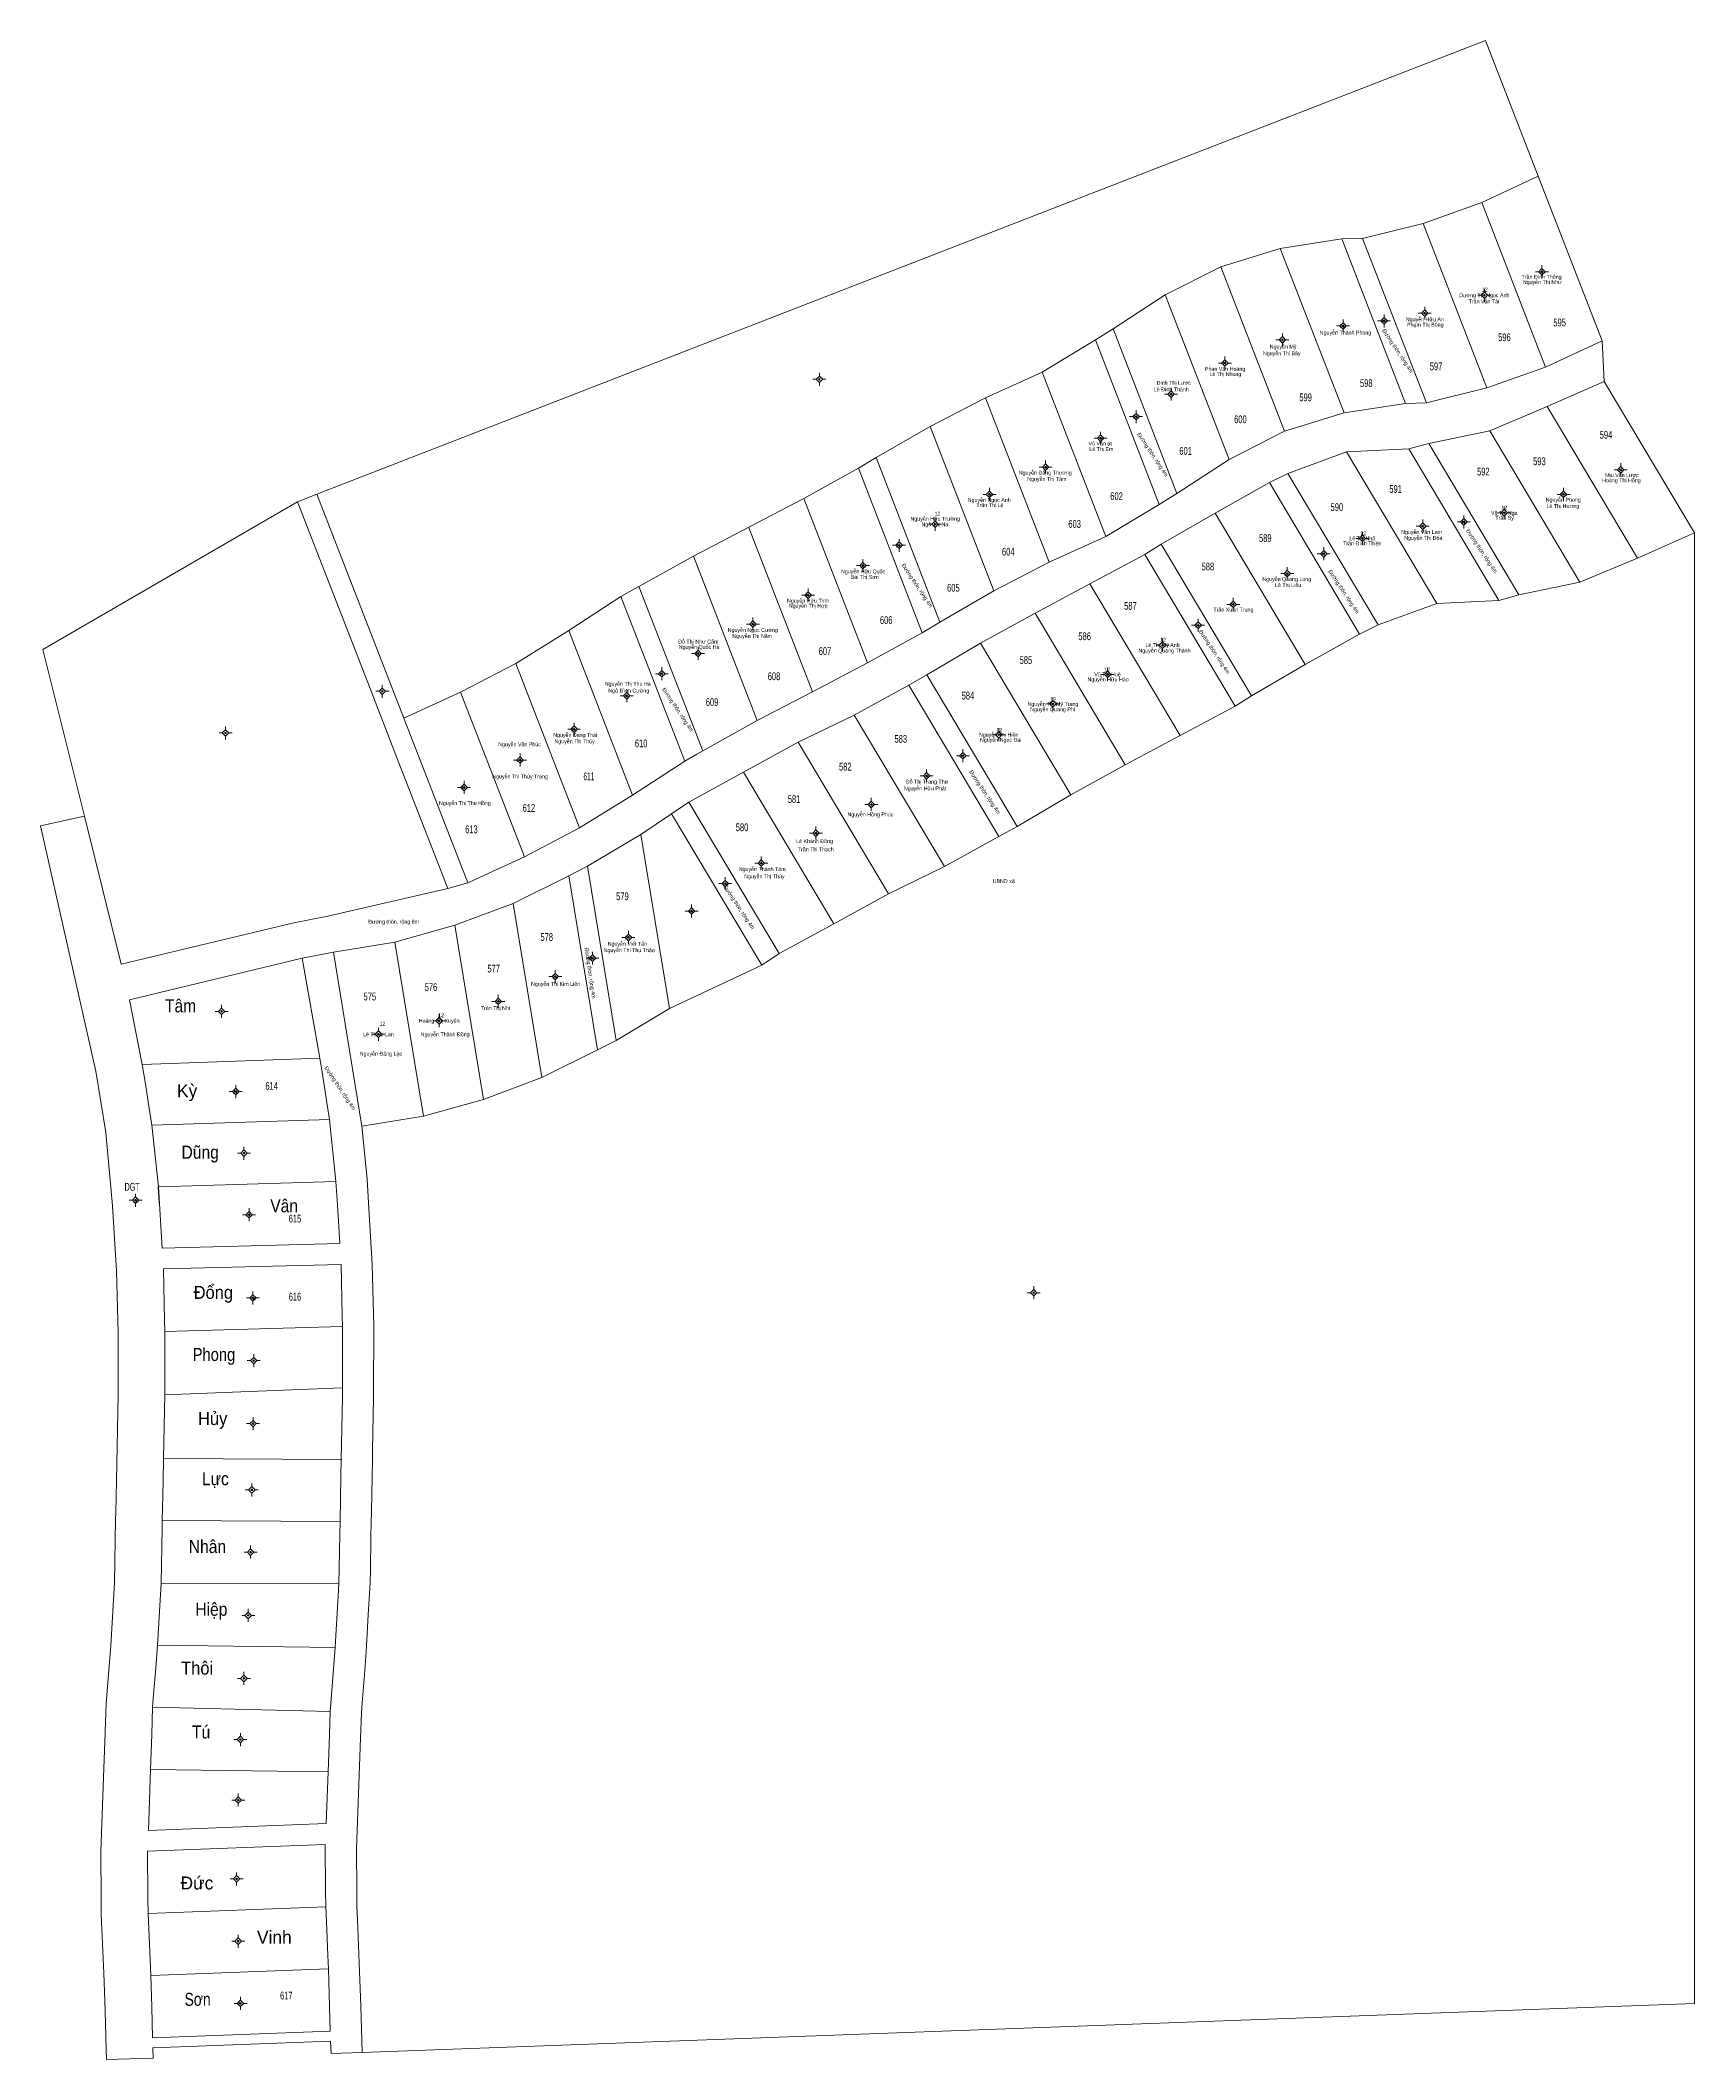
# Model space of a CAD drawing. Header units: metres. Extents: x 548056 to 548375, y 1837533 to 1837922.
import ezdxf
from ezdxf.enums import TextEntityAlignment as Align

# ---------------------------------------------------------------- set-up
doc = ezdxf.new("R2010")
doc.units = ezdxf.units.M
doc.header["$LTSCALE"] = 0.3
doc.linetypes.add('DOTTED', pattern=[1.5, 0.3, -1.2])
for name, color, linetype, lineweight in [('10', 7, 'Continuous', 13), ('11', 7, 'Continuous', 13), ('57', 7, 'Continuous', 13), ('60', 7, 'DOTTED', 13)]:
    doc.layers.add(name, color=color, linetype=linetype, lineweight=lineweight)
for name, color, linetype in [('13', 7, 'Continuous'), ('15', 7, 'Continuous'), ('18', 7, 'Continuous'), ('21', 7, 'Continuous')]:
    doc.layers.add(name, color=color, linetype=linetype)

msp = doc.modelspace()

# ---------------------------------------------------------------- hatches: boundary and pattern name
at = {"layer": '11'}
for points in [[(548345.2598, 1837877.47, 1), (548344.9598, 1837877.47, 1)], [(548334.1597, 1837872.94, 1), (548333.8597, 1837872.94, 1)], [(548322.6798, 1837869.48, 1), (548322.3797, 1837869.48, 1)], [(548306.9298, 1837867.02, 1), (548306.6297, 1837867.02, 1)], [(548314.8497, 1837868, 1), (548314.5497, 1837868, 1)], [(548295.2498, 1837864.34, 1), (548294.9498, 1837864.34, 1)], [(548284.1698, 1837859.87, 1), (548283.8697, 1837859.87, 1)], [(548206.0498, 1837856.74, 1), (548205.7497, 1837856.74, 1)], [(548273.7998, 1837853.87, 1), (548273.4997, 1837853.87, 1)], [(548267.0698, 1837849.54, 1), (548266.7698, 1837849.54, 1)], [(548260.2297, 1837845.39, 1), (548259.9297, 1837845.39, 1)], [(548249.6298, 1837839.81, 1), (548249.3298, 1837839.81, 1)], [(548360.4398, 1837839.3, 1), (548360.1397, 1837839.3, 1)], [(548238.8397, 1837834.56, 1), (548238.5397, 1837834.56, 1)], [(548349.4198, 1837834.55, 1), (548349.1197, 1837834.55, 1)], [(548338.0098, 1837831, 1), (548337.7098, 1837831, 1)], [(548228.3198, 1837828.8, 1), (548228.0198, 1837828.8, 1)], [(548310.6597, 1837826.07, 1), (548310.3597, 1837826.07, 1)], [(548322.2897, 1837828.44, 1), (548321.9897, 1837828.44, 1)], [(548330.2098, 1837829.26, 1), (548329.9098, 1837829.26, 1)], [(548221.4097, 1837824.76, 1), (548221.1097, 1837824.76, 1)], [(548303.2297, 1837823.12, 1), (548302.9297, 1837823.12, 1)], [(548214.4398, 1837820.83, 1), (548214.1397, 1837820.83, 1)], [(548296.1998, 1837819.3, 1), (548295.8998, 1837819.3, 1)], [(548203.8798, 1837815.14, 1), (548203.5798, 1837815.14, 1)], [(548285.7698, 1837813.36, 1), (548285.4698, 1837813.36, 1)], [(548193.2498, 1837809.58, 1), (548192.9498, 1837809.58, 1)], [(548279.0198, 1837809.34, 1), (548278.7198, 1837809.34, 1)], [(548182.6798, 1837803.9, 1), (548182.3797, 1837803.9, 1)], [(548272.1698, 1837805.52, 1), (548271.8697, 1837805.52, 1)], [(548175.6898, 1837800, 1), (548175.3897, 1837800, 1)], [(548175.6898, 1837800, 1), (548175.3897, 1837800, 1)], [(548261.5798, 1837799.88, 1), (548261.2798, 1837799.88, 1)], [(548121.8298, 1837796.61, 1), (548121.5298, 1837796.61, 1)], [(548168.9198, 1837795.74, 1), (548168.6197, 1837795.74, 1)], [(548251.0298, 1837794.17, 1), (548250.7298, 1837794.17, 1)], [(548091.6298, 1837788.58, 1), (548091.3298, 1837788.58, 1)], [(548158.7998, 1837789.3, 1), (548158.4997, 1837789.3, 1)], [(548240.5997, 1837788.24, 1), (548240.2997, 1837788.24, 1)], [(548148.3798, 1837783.36, 1), (548148.0798, 1837783.36, 1)], [(548233.6898, 1837784.2, 1), (548233.3897, 1837784.2, 1)], [(548226.6998, 1837780.32, 1), (548226.3998, 1837780.32, 1)], [(548137.5997, 1837778.08, 1), (548137.2997, 1837778.08, 1)], [(548216.0397, 1837774.8, 1), (548215.7397, 1837774.8, 1)], [(548205.3798, 1837769.28, 1), (548205.0798, 1837769.28, 1)], [(548194.8598, 1837763.52, 1), (548194.5598, 1837763.52, 1)], [(548187.9198, 1837759.54, 1), (548187.6197, 1837759.54, 1)], [(548181.4198, 1837754.25, 1), (548181.1197, 1837754.25, 1)], [(548169.2598, 1837749.18, 1), (548168.9598, 1837749.18, 1)], [(548162.3298, 1837745.18, 1), (548162.0298, 1837745.18, 1)], [(548155.1698, 1837741.62, 1), (548154.8697, 1837741.62, 1)], [(548144.1798, 1837736.85, 1), (548143.8797, 1837736.85, 1)], [(548090.8798, 1837734.93, 1), (548090.5798, 1837734.93, 1)], [(548132.7897, 1837733.11, 1), (548132.4897, 1837733.11, 1)], [(548121.0897, 1837730.52, 1), (548120.7897, 1837730.52, 1)], [(548093.6098, 1837719.48, 1), (548093.3098, 1837719.48, 1)], [(548095.1798, 1837707.6, 1), (548094.8797, 1837707.6, 1)], [(548074.3098, 1837698.54, 1), (548074.0097, 1837698.54, 1)], [(548096.1597, 1837695.74, 1), (548095.8597, 1837695.74, 1)], [(548096.9198, 1837679.7, 1), (548096.6197, 1837679.7, 1)], [(548247.3298, 1837680.71, 1), (548247.0298, 1837680.71, 1)], [(548097.0598, 1837667.62, 1), (548096.7597, 1837667.62, 1)], [(548096.9398, 1837655.48, 1), (548096.6397, 1837655.48, 1)], [(548096.6898, 1837642.72, 1), (548096.3897, 1837642.72, 1)], [(548096.4697, 1837630.72, 1), (548096.1697, 1837630.72, 1)], [(548095.9998, 1837618.52, 1), (548095.6998, 1837618.52, 1)], [(548095.1698, 1837606.38, 1), (548094.8697, 1837606.38, 1)], [(548094.4898, 1837594.6, 1), (548094.1898, 1837594.6, 1)], [(548094.0798, 1837582.95, 1), (548093.7798, 1837582.95, 1)], [(548093.7698, 1837567.74, 1), (548093.4698, 1837567.74, 1)], [(548094.0698, 1837555.74, 1), (548093.7698, 1837555.74, 1)], [(548094.5198, 1837543.75, 1), (548094.2198, 1837543.75, 1)]]:
    msp.add_hatch(color=256, dxfattribs=at).paths.add_polyline_path(points)

# ---------------------------------------------------------------- linework, layer by layer
at = {"layer": '10'}
for p, q in [((548109.07, 1837834.58), (548334.25, 1837922.05)), ((548333.53, 1837890.78), (548344.4, 1837895.86)), ((548345.82, 1837859.08), (548333.53, 1837890.78)), ((548322.22, 1837886.77), (548334.5, 1837855.09)), ((548283.22, 1837878.44), (548294.7, 1837881.95)), ((548294.7, 1837881.95), (548306.56, 1837883.8)), ((548306.99, 1837850.25), (548294.7, 1837881.95)), ((548295.51, 1837846.74), (548283.22, 1837878.44)), ((548284.82, 1837841.3), (548272.53, 1837873)), ((548248.8, 1837858.14), (548259.07, 1837864.34)), ((548237.87, 1837853.18), (548248.8, 1837858.14)), ((548261.09, 1837826.44), (548248.8, 1837858.14)), ((548227.22, 1837847.65), (548237.87, 1837853.18)), ((548250.16, 1837821.48), (548237.87, 1837853.18)), ((548346.1, 1837851.48), (548363.5, 1837822.26)), ((548216.83, 1837841.64), (548227.22, 1837847.65)), ((548239.51, 1837815.95), (548227.22, 1837847.65)), ((548335.04, 1837846.83), (548352.43, 1837817.62)), ((548307.45, 1837842.74), (548324.84, 1837813.53)), ((548202.9, 1837833.78), (548213.4, 1837839.58)), ((548192.27, 1837828.21), (548202.9, 1837833.78)), ((548215.19, 1837802.08), (548202.9, 1837833.78)), ((548056.31, 1837804.66), (548105.36, 1837833.14)), ((548105.36, 1837833.14), (548119.33, 1837797.16)), ((548282.12, 1837830.97), (548299.51, 1837801.76)), ((548181.63, 1837822.66), (548192.27, 1837828.21)), ((548374.47, 1837827.12), (548374.52, 1837543.73)), ((548171.14, 1837816.83), (548181.63, 1837822.66)), ((548193.92, 1837790.96), (548181.63, 1837822.66)), ((548268.62, 1837822.95), (548271.74, 1837824.94)), ((548352.43, 1837817.62), (548363.5, 1837822.26)), ((548157.61, 1837808.3), (548167.65, 1837814.87)), ((548179.94, 1837783.17), (548167.65, 1837814.87)), ((548171.14, 1837816.83), (548183.43, 1837785.13)), ((548258.03, 1837817.31), (548275.42, 1837788.1)), ((548340.68, 1837815.17), (548352.43, 1837817.62)), ((548247.44, 1837811.67), (548264.83, 1837782.46)), ((548313.57, 1837809.4), (548324.84, 1837813.53)), ((548324.84, 1837813.53), (548336.82, 1837814.14)), ((548147.4, 1837802), (548157.61, 1837808.3)), ((548169.9, 1837776.6), (548157.61, 1837808.3)), ((548299.51, 1837801.76), (548309.98, 1837807.63)), ((548236.92, 1837805.89), (548254.31, 1837776.68)), ((548136.77, 1837796.43), (548147.4, 1837802)), ((548147.4, 1837802), (548159.69, 1837770.3)), ((548223.11, 1837797.81), (548226.59, 1837799.79)), ((548226.59, 1837799.79), (548243.98, 1837770.58)), ((548289.12, 1837795.74), (548299.51, 1837801.76)), ((548119.33, 1837797.16), (548124.32, 1837784.29)), ((548125.84, 1837791.42), (548136.77, 1837796.43)), ((548149.06, 1837764.73), (548136.77, 1837796.43)), ((548223.11, 1837797.81), (548240.5, 1837768.6)), ((548125.84, 1837791.42), (548138.15, 1837759.73)), ((548212.59, 1837792.03), (548229.98, 1837762.82)), ((548124.32, 1837784.29), (548129.33, 1837771.43)), ((548201.8, 1837786.78), (548219.19, 1837757.57)), ((548191.28, 1837781), (548208.67, 1837751.79)), ((548254.31, 1837776.68), (548264.83, 1837782.46)), ((548055.81, 1837770.67), (548064.3, 1837772.53)), ((548129.33, 1837771.43), (548134.3, 1837758.64)), ((548161.21, 1837762.88), (548171.51, 1837769.03)), ((548166.71, 1837729.33), (548161.21, 1837762.88)), ((548219.19, 1837757.57), (548229.98, 1837762.82)), ((548208.67, 1837751.79), (548219.19, 1837757.57)), ((548135.67, 1837751.51), (548141.16, 1837717.96)), ((548198.13, 1837746.05), (548208.67, 1837751.79)), ((548072.96, 1837737.17), (548106.27, 1837745.16)), ((548112.27, 1837746.35), (548106.27, 1837745.16)), ((548106.27, 1837745.16), (548109.63, 1837725.94)), ((548072.96, 1837737.17), (548075.44, 1837724.7)), ((548109.63, 1837725.94), (548075.44, 1837724.7)), ((548129.61, 1837714.71), (548141.16, 1837717.96)), ((548111.52, 1837714.09), (548077.31, 1837713.02)), ((548111.52, 1837714.09), (548112.76, 1837702.15)), ((548112.76, 1837702.15), (548078.54, 1837701.11)), ((548079.5, 1837685.32), (548113.74, 1837686.17)), ((548113.74, 1837686.17), (548113.98, 1837676.23)), ((548079.79, 1837673.24), (548114.03, 1837674.23)), ((548113.98, 1837676.23), (548114.03, 1837674.23)), ((548114.03, 1837674.23), (548114.03, 1837670.83)), ((548070.79, 1837670.82), (548070.79, 1837672.97)), ((548070.79, 1837670.82), (548070.8, 1837666.15)), ((548079.79, 1837670.83), (548079.79, 1837673.24)), ((548079.79, 1837670.83), (548079.8, 1837664.73)), ((548079.8, 1837664.73), (548079.8, 1837661)), ((548079.8, 1837661), (548079.54, 1837648.78)), ((548079.8, 1837661), (548114.02, 1837662.35)), ((548113.79, 1837648.6), (548113.99, 1837660.57)), ((548113.99, 1837660.57), (548114.02, 1837662.35)), ((548079.54, 1837648.78), (548079.45, 1837644.26)), ((548079.54, 1837648.78), (548113.79, 1837648.6)), ((548113.79, 1837648.6), (548113.72, 1837645.4)), ((548079.45, 1837644.26), (548079.29, 1837636.83)), ((548113.72, 1837645.4), (548113.54, 1837636.65)), ((548079.27, 1837635.35), (548079.1, 1837624.69)), ((548079.29, 1837636.83), (548079.27, 1837635.35)), ((548079.29, 1837636.83), (548113.54, 1837636.65)), ((548113.54, 1837636.65), (548113.5, 1837634.03)), ((548113.5, 1837634.03), (548113.32, 1837624.62)), ((548078.84, 1837620.39), (548079.1, 1837624.69)), ((548079.1, 1837624.69), (548113.32, 1837624.62)), ((548078.5, 1837614.92), (548078.84, 1837620.39)), ((548078.37, 1837612.79), (548078.03, 1837608.4)), ((548078.37, 1837612.79), (548078.5, 1837614.92)), ((548078.37, 1837612.79), (548112.63, 1837612.34)), ((548077.43, 1837600.81), (548077.25, 1837595.58)), ((548077.43, 1837600.81), (548111.66, 1837599.98)), ((548111.66, 1837599.98), (548111.85, 1837602.41)), ((548111.49, 1837595.49), (548111.66, 1837599.98)), ((548117.48, 1837594.89), (548117.66, 1837599.78)), ((548077.25, 1837595.58), (548077.01, 1837588.82)), ((548111.23, 1837588.4), (548111.49, 1837595.49)), ((548116.69, 1837573.55), (548117.48, 1837594.89)), ((548067.46, 1837573.01), (548068.02, 1837589.06)), ((548077.01, 1837588.82), (548076.64, 1837577.08)), ((548111.23, 1837588.4), (548077.01, 1837588.82)), ((548110.86, 1837578.4), (548111.23, 1837588.4)), ((548076.64, 1837577.08), (548110.86, 1837578.4)), ((548067.46, 1837573.01), (548067.53, 1837563.85)), ((548110.78, 1837562.38), (548110.76, 1837565.36)), ((548067.53, 1837563.85), (548067.55, 1837560.91)), ((548110.78, 1837562.38), (548076.55, 1837561.09)), ((548110.78, 1837562.38), (548110.97, 1837557.93)), ((548076.87, 1837553.71), (548077.06, 1837549.1)), ((548111.29, 1837550.39), (548077.06, 1837549.1)), ((548077.44, 1837537.11), (548111.67, 1837538.4)), ((548111.82, 1837534.08), (548117.81, 1837534.3))]:
    msp.add_line(p, q, dxfattribs=at)
for points in [[(548334.25, 1837922.05), (548344.4, 1837895.86), (548356.69, 1837864.16)], [(548310.43, 1837883.87), (548310.56, 1837883.9), (548321.95, 1837886.67), (548322.22, 1837886.77), (548333.53, 1837890.78)], [(548318.85, 1837852.1), (548306.56, 1837883.8), (548310.43, 1837883.87)], [(548310.56, 1837883.9), (548322.85, 1837852.2), (548318.85, 1837852.1)], [(548262.48, 1837866.44), (548272.53, 1837873), (548283.22, 1837878.44)], [(548323.29, 1837844.38), (548335.04, 1837846.83), (548346.1, 1837851.48), (548357.08, 1837856.33), (548356.69, 1837864.16), (548345.82, 1837859.08), (548334.5, 1837855.09), (548322.85, 1837852.2)], [(548357.08, 1837856.33), (548374.47, 1837827.12), (548363.5, 1837822.26)], [(548318.85, 1837852.1), (548306.99, 1837850.25), (548295.51, 1837846.74), (548284.82, 1837841.3), (548274.77, 1837834.74)], [(548296.18, 1837838.61), (548307.45, 1837842.74), (548319.43, 1837843.35)], [(548105.36, 1837833.14), (548109.07, 1837834.58), (548125.84, 1837791.42)], [(548271.74, 1837824.94), (548282.12, 1837830.97), (548292.59, 1837836.84)], [(548271.36, 1837832.64), (548261.09, 1837826.44), (548250.16, 1837821.48), (548239.51, 1837815.95), (548229.12, 1837809.94)], [(548192.27, 1837828.21), (548192.36, 1837827.99), (548204.56, 1837796.51)], [(548247.44, 1837811.67), (548258.03, 1837817.31), (548268.62, 1837822.95)], [(548268.62, 1837822.95), (548286.01, 1837793.74), (548289.12, 1837795.74), (548271.74, 1837824.94)], [(548167.65, 1837814.87), (548170.41, 1837816.42), (548171.14, 1837816.83)], [(548226.59, 1837799.79), (548236.92, 1837805.89), (548247.44, 1837811.67)], [(548225.69, 1837807.88), (548215.19, 1837802.08), (548204.56, 1837796.51), (548193.92, 1837790.96), (548183.43, 1837785.13)], [(548056.31, 1837804.66), (548064.3, 1837772.53), (548071.39, 1837744.01)], [(548180.74, 1837775.26), (548191.28, 1837781), (548201.8, 1837786.78), (548212.59, 1837792.03), (548223.11, 1837797.81)], [(548264.83, 1837782.46), (548275.42, 1837788.1), (548286.01, 1837793.74)], [(548149.06, 1837764.73), (548159.69, 1837770.3), (548169.9, 1837776.6), (548179.94, 1837783.17)], [(548179.94, 1837783.17), (548182.29, 1837784.49), (548183.43, 1837785.13)], [(548229.98, 1837762.82), (548240.5, 1837768.6), (548243.98, 1837770.58), (548254.31, 1837776.68)], [(548171.51, 1837769.03), (548177.42, 1837773.02), (548180.74, 1837775.26)], [(548180.74, 1837775.26), (548198.13, 1837746.05), (548194.81, 1837743.81), (548177.42, 1837773.02)], [(548070.79, 1837672.97), (548070.5, 1837684.95), (548069.73, 1837697.47), (548068.41, 1837711.61), (548066.51, 1837723.43), (548055.81, 1837770.67)], [(548171.51, 1837769.03), (548177.02, 1837735.48), (548194.81, 1837743.81)], [(548134.3, 1837758.64), (548138.15, 1837759.73), (548149.06, 1837764.73)], [(548112.27, 1837746.35), (548124.12, 1837748.26), (548135.67, 1837751.51), (548146.9, 1837755.74), (548157.65, 1837761.06)], [(548161.21, 1837762.88), (548157.65, 1837761.06), (548163.16, 1837727.49)], [(548071.39, 1837744.01), (548104.64, 1837751.97), (548111.16, 1837753.26), (548134.3, 1837758.64)], [(548141.16, 1837717.96), (548152.39, 1837722.19), (548146.9, 1837755.74)], [(548117.75, 1837712.79), (548129.61, 1837714.71), (548124.12, 1837748.26)], [(548112.27, 1837746.35), (548117.75, 1837712.79), (548118.75, 1837702.61), (548119.03, 1837698.01), (548119.74, 1837686.14), (548119.97, 1837676.66), (548120.03, 1837674.38), (548120.03, 1837670.82)], [(548152.39, 1837722.19), (548163.16, 1837727.49), (548166.71, 1837729.33), (548177.02, 1837735.48)], [(548109.63, 1837725.94), (548110.2, 1837722.4), (548111.07, 1837716.9), (548111.52, 1837714.09)], [(548075.44, 1837724.7), (548075.42, 1837724.7), (548076.03, 1837720.95), (548076.72, 1837716.65), (548077.31, 1837713.02), (548078.54, 1837701.11), (548079.25, 1837689.32), (548113.49, 1837690.17), (548113.04, 1837697.65), (548112.76, 1837702.15)], [(548079.5, 1837685.32), (548079.74, 1837675.28), (548079.79, 1837673.24)], [(548114.02, 1837662.35), (548114.02, 1837664.73), (548114.03, 1837670.83)], [(548120.02, 1837662.25), (548120.02, 1837664.72), (548120.03, 1837670.82)], [(548070.8, 1837661.01), (548070.8, 1837661.1), (548070.8, 1837664.72), (548070.8, 1837666.15)], [(548070.1, 1837624.8), (548070.3, 1837637.09), (548070.32, 1837638.27), (548070.45, 1837644.45), (548070.8, 1837661.01)], [(548119.82, 1837650.37), (548119.99, 1837660.47), (548120.02, 1837662.25)], [(548119.82, 1837650.37), (548119.79, 1837648.36), (548119.72, 1837645.27), (548119.58, 1837638.52), (548119.54, 1837636.46), (548119.5, 1837633.74)], [(548119.34, 1837624.81), (548119.38, 1837627.13), (548119.5, 1837633.74)], [(548068.27, 1837596.12), (548068.45, 1837601.55), (548069.35, 1837612.75), (548070.1, 1837624.8)], [(548111.85, 1837602.41), (548112.63, 1837612.34), (548112.76, 1837614.68), (548113, 1837618.95), (548113.32, 1837624.62)], [(548118.72, 1837613.82), (548118.99, 1837618.61), (548119.34, 1837624.81)], [(548118.72, 1837613.82), (548118.6, 1837611.59), (548118.25, 1837607.09), (548117.81, 1837601.69), (548117.66, 1837599.78)], [(548078.03, 1837608.4), (548077.62, 1837603.27), (548077.43, 1837600.81)], [(548068.02, 1837589.06), (548068.26, 1837595.9), (548068.27, 1837596.12)], [(548110.76, 1837565.36), (548110.68, 1837574.4), (548076.46, 1837573.08)], [(548076.46, 1837573.08), (548076.53, 1837563.98), (548076.55, 1837561.09), (548076.68, 1837558.1), (548076.87, 1837553.71)], [(548116.69, 1837573.55), (548116.76, 1837565.44), (548116.78, 1837562.4), (548116.89, 1837559.92)], [(548111.82, 1837534.08), (548111.73, 1837536.5), (548077.5, 1837535.21), (548077.56, 1837533.19), (548068.56, 1837532.92), (548068.5, 1837534.81), (548068.27, 1837542.34), (548068.04, 1837549.56), (548067.86, 1837553.81), (548067.55, 1837560.91)], [(548110.97, 1837557.93), (548111.18, 1837552.99), (548111.29, 1837550.39)], [(548116.89, 1837559.92), (548117.17, 1837553.24), (548117.31, 1837549.88), (548117.52, 1837543.31)], [(548111.29, 1837550.39), (548111.52, 1837543.12), (548111.67, 1837538.4)], [(548077.06, 1837549.1), (548077.25, 1837543.12), (548077.44, 1837537.11)], [(548117.52, 1837543.31), (548117.81, 1837534.3), (548374.52, 1837543.73)]]:
    msp.add_lwpolyline(points, dxfattribs=at)
for points in [[(548274.77, 1837834.74), (548271.36, 1837832.64), (548259.07, 1837864.34), (548262.48, 1837866.44)], [(548229.12, 1837809.94), (548225.69, 1837807.88), (548213.4, 1837839.58), (548216.83, 1837841.64)], [(548319.43, 1837843.35), (548323.29, 1837844.38), (548340.68, 1837815.17), (548336.82, 1837814.14)], [(548292.59, 1837836.84), (548309.98, 1837807.63), (548313.57, 1837809.4), (548296.18, 1837838.61)]]:
    msp.add_lwpolyline(points, close=True, dxfattribs=at)
at = {"layer": '11'}
for p, q in [((548344.49, 1837877.47), (548343.86, 1837877.47)), ((548345.11, 1837878.72), (548345.11, 1837878.09)), ((548345.11, 1837876.85), (548345.11, 1837876.22)), ((548346.36, 1837877.47), (548345.73, 1837877.47)), ((548333.39, 1837872.94), (548332.76, 1837872.94)), ((548334.01, 1837874.19), (548334.01, 1837873.57)), ((548335.26, 1837872.94), (548334.63, 1837872.94)), ((548314.7, 1837869.25), (548314.7, 1837868.63)), ((548321.91, 1837869.48), (548321.28, 1837869.48)), ((548322.53, 1837870.73), (548322.53, 1837870.11)), ((548322.53, 1837868.85), (548322.53, 1837868.23)), ((548323.78, 1837869.48), (548323.15, 1837869.48)), ((548334.01, 1837872.31), (548334.01, 1837871.69)), ((548295.1, 1837865.59), (548295.1, 1837864.97)), ((548306.15, 1837867.02), (548305.53, 1837867.02)), ((548306.78, 1837868.27), (548306.78, 1837867.65)), ((548306.78, 1837866.39), (548306.78, 1837865.77)), ((548308.03, 1837867.02), (548307.41, 1837867.02)), ((548314.07, 1837868), (548313.45, 1837868)), ((548314.7, 1837867.37), (548314.7, 1837866.75)), ((548315.95, 1837868), (548315.32, 1837868)), ((548284.02, 1837861.12), (548284.02, 1837860.49)), ((548294.47, 1837864.34), (548293.85, 1837864.34)), ((548295.1, 1837863.71), (548295.1, 1837863.09)), ((548296.35, 1837864.34), (548295.73, 1837864.34)), ((548205.9, 1837857.99), (548205.9, 1837857.37)), ((548283.39, 1837859.87), (548282.77, 1837859.87)), ((548284.02, 1837859.25), (548284.02, 1837858.62)), ((548285.27, 1837859.87), (548284.65, 1837859.87)), ((548205.27, 1837856.74), (548204.65, 1837856.74)), ((548205.9, 1837856.11), (548205.9, 1837855.49)), ((548207.15, 1837856.74), (548206.53, 1837856.74)), ((548273.03, 1837853.87), (548272.4, 1837853.87)), ((548273.65, 1837855.12), (548273.65, 1837854.49)), ((548273.65, 1837853.25), (548273.65, 1837852.62)), ((548274.9, 1837853.87), (548274.27, 1837853.87)), ((548266.3, 1837849.54), (548265.67, 1837849.54)), ((548266.92, 1837850.79), (548266.92, 1837850.17)), ((548268.17, 1837849.54), (548267.55, 1837849.54)), ((548260.08, 1837846.64), (548260.08, 1837846.01)), ((548266.92, 1837848.91), (548266.92, 1837848.29)), ((548259.45, 1837845.39), (548258.83, 1837845.39)), ((548260.08, 1837844.77), (548260.08, 1837844.14)), ((548261.33, 1837845.39), (548260.7, 1837845.39)), ((548248.85, 1837839.81), (548248.23, 1837839.81)), ((548249.48, 1837841.06), (548249.48, 1837840.43)), ((548249.48, 1837839.19), (548249.48, 1837838.56)), ((548250.73, 1837839.81), (548250.11, 1837839.81)), ((548359.67, 1837839.3), (548359.04, 1837839.3)), ((548360.29, 1837840.55), (548360.29, 1837839.93)), ((548360.29, 1837838.67), (548360.29, 1837838.05)), ((548361.54, 1837839.3), (548360.91, 1837839.3)), ((548238.06, 1837834.56), (548237.44, 1837834.56)), ((548238.69, 1837835.81), (548238.69, 1837835.19)), ((548238.69, 1837833.93), (548238.69, 1837833.31)), ((548239.94, 1837834.56), (548239.31, 1837834.56)), ((548348.65, 1837834.55), (548348.02, 1837834.55)), ((548349.27, 1837835.8), (548349.27, 1837835.17)), ((548349.27, 1837833.93), (548349.27, 1837833.3)), ((548350.52, 1837834.55), (548349.89, 1837834.55)), ((548228.17, 1837830.05), (548228.17, 1837829.43)), ((548330.06, 1837830.51), (548330.06, 1837829.89)), ((548337.23, 1837831), (548336.61, 1837831)), ((548337.86, 1837832.25), (548337.86, 1837831.63)), ((548337.86, 1837830.37), (548337.86, 1837829.75)), ((548339.11, 1837831), (548338.49, 1837831)), ((548221.26, 1837826.01), (548221.26, 1837825.39)), ((548227.55, 1837828.8), (548226.92, 1837828.8)), ((548228.17, 1837828.17), (548228.17, 1837827.55)), ((548229.42, 1837828.8), (548228.8, 1837828.8)), ((548309.89, 1837826.07), (548309.26, 1837826.07)), ((548310.51, 1837827.32), (548310.51, 1837826.69)), ((548311.76, 1837826.07), (548311.13, 1837826.07)), ((548321.51, 1837828.44), (548320.89, 1837828.44)), ((548322.14, 1837829.69), (548322.14, 1837829.07)), ((548322.14, 1837827.81), (548322.14, 1837827.19)), ((548323.39, 1837828.44), (548322.77, 1837828.44)), ((548329.44, 1837829.26), (548328.81, 1837829.26)), ((548330.06, 1837828.63), (548330.06, 1837828.01)), ((548331.31, 1837829.26), (548330.69, 1837829.26)), ((548214.29, 1837822.08), (548214.29, 1837821.45)), ((548220.63, 1837824.76), (548220.01, 1837824.76)), ((548221.26, 1837824.13), (548221.26, 1837823.51)), ((548222.51, 1837824.76), (548221.89, 1837824.76)), ((548302.45, 1837823.12), (548301.83, 1837823.12)), ((548303.08, 1837824.37), (548303.08, 1837823.75)), ((548303.08, 1837822.49), (548303.08, 1837821.87)), ((548304.33, 1837823.12), (548303.7, 1837823.12)), ((548310.51, 1837825.45), (548310.51, 1837824.82)), ((548213.67, 1837820.83), (548213.04, 1837820.83)), ((548214.29, 1837820.21), (548214.29, 1837819.58)), ((548215.54, 1837820.83), (548214.91, 1837820.83)), ((548295.43, 1837819.3), (548294.8, 1837819.3)), ((548296.05, 1837820.55), (548296.05, 1837819.93)), ((548296.05, 1837818.67), (548296.05, 1837818.05)), ((548297.3, 1837819.3), (548296.68, 1837819.3)), ((548203.11, 1837815.14), (548202.48, 1837815.14)), ((548203.73, 1837816.39), (548203.73, 1837815.77)), ((548203.73, 1837814.51), (548203.73, 1837813.89)), ((548204.98, 1837815.14), (548204.35, 1837815.14)), ((548285.62, 1837814.61), (548285.62, 1837813.99)), ((548193.1, 1837810.83), (548193.1, 1837810.21)), ((548278.87, 1837810.59), (548278.87, 1837809.97)), ((548284.99, 1837813.36), (548284.37, 1837813.36)), ((548285.62, 1837812.73), (548285.62, 1837812.11)), ((548286.87, 1837813.36), (548286.25, 1837813.36)), ((548192.47, 1837809.58), (548191.85, 1837809.58)), ((548193.1, 1837808.95), (548193.1, 1837808.33)), ((548194.35, 1837809.58), (548193.73, 1837809.58)), ((548272.02, 1837806.77), (548272.02, 1837806.15)), ((548278.25, 1837809.34), (548277.62, 1837809.34)), ((548278.87, 1837808.71), (548278.87, 1837808.09)), ((548280.12, 1837809.34), (548279.49, 1837809.34)), ((548181.91, 1837803.9), (548181.28, 1837803.9)), ((548182.53, 1837805.15), (548182.53, 1837804.53)), ((548182.53, 1837803.27), (548182.53, 1837802.65)), ((548183.78, 1837803.9), (548183.15, 1837803.9)), ((548271.39, 1837805.52), (548270.77, 1837805.52)), ((548272.02, 1837804.89), (548272.02, 1837804.27)), ((548273.27, 1837805.52), (548272.65, 1837805.52)), ((548174.91, 1837800), (548174.29, 1837800)), ((548175.54, 1837801.25), (548175.54, 1837800.63)), ((548175.54, 1837799.37), (548175.54, 1837798.75)), ((548176.79, 1837800), (548176.17, 1837800)), ((548260.81, 1837799.88), (548260.18, 1837799.88)), ((548261.43, 1837801.13), (548261.43, 1837800.51)), ((548261.43, 1837799.25), (548261.43, 1837798.63)), ((548262.68, 1837799.88), (548262.06, 1837799.88)), ((548121.06, 1837796.61), (548120.43, 1837796.61)), ((548121.68, 1837797.86), (548121.68, 1837797.23)), ((548121.68, 1837795.99), (548121.68, 1837795.36)), ((548122.93, 1837796.61), (548122.31, 1837796.61)), ((548168.15, 1837795.74), (548167.52, 1837795.74)), ((548168.77, 1837796.99), (548168.77, 1837796.37)), ((548168.77, 1837795.11), (548168.77, 1837794.49)), ((548170.02, 1837795.74), (548169.39, 1837795.74)), ((548250.88, 1837795.42), (548250.88, 1837794.79)), ((548250.25, 1837794.17), (548249.63, 1837794.17)), ((548250.88, 1837793.55), (548250.88, 1837792.92)), ((548252.13, 1837794.17), (548251.51, 1837794.17)), ((548090.85, 1837788.58), (548090.23, 1837788.58)), ((548091.48, 1837789.83), (548091.48, 1837789.21)), ((548091.48, 1837787.95), (548091.48, 1837787.33)), ((548092.73, 1837788.58), (548092.11, 1837788.58)), ((548158.03, 1837789.3), (548157.4, 1837789.3)), ((548158.65, 1837790.55), (548158.65, 1837789.93)), ((548158.65, 1837788.67), (548158.65, 1837788.05)), ((548159.9, 1837789.3), (548159.27, 1837789.3)), ((548239.82, 1837788.24), (548239.2, 1837788.24)), ((548240.45, 1837789.49), (548240.45, 1837788.87)), ((548240.45, 1837787.61), (548240.45, 1837786.99)), ((548241.7, 1837788.24), (548241.07, 1837788.24)), ((548147.61, 1837783.36), (548146.98, 1837783.36)), ((548148.23, 1837784.61), (548148.23, 1837783.99)), ((548149.48, 1837783.36), (548148.85, 1837783.36)), ((548232.91, 1837784.2), (548232.29, 1837784.2)), ((548233.54, 1837785.45), (548233.54, 1837784.83)), ((548233.54, 1837783.57), (548233.54, 1837782.95)), ((548234.79, 1837784.2), (548234.17, 1837784.2)), ((548137.45, 1837779.33), (548137.45, 1837778.71)), ((548148.23, 1837782.73), (548148.23, 1837782.11)), ((548225.93, 1837780.32), (548225.3, 1837780.32)), ((548226.55, 1837781.57), (548226.55, 1837780.95)), ((548226.55, 1837779.69), (548226.55, 1837779.07)), ((548227.8, 1837780.32), (548227.18, 1837780.32)), ((548136.82, 1837778.08), (548136.2, 1837778.08)), ((548137.45, 1837777.45), (548137.45, 1837776.83)), ((548138.7, 1837778.08), (548138.07, 1837778.08)), ((548215.89, 1837776.05), (548215.89, 1837775.43)), ((548215.27, 1837774.8), (548214.64, 1837774.8)), ((548215.89, 1837774.17), (548215.89, 1837773.55)), ((548217.14, 1837774.8), (548216.51, 1837774.8)), ((548204.61, 1837769.28), (548203.98, 1837769.28)), ((548205.23, 1837770.53), (548205.23, 1837769.91)), ((548205.23, 1837768.65), (548205.23, 1837768.03)), ((548206.48, 1837769.28), (548205.85, 1837769.28)), ((548194.71, 1837764.77), (548194.71, 1837764.15)), ((548187.77, 1837760.79), (548187.77, 1837760.17)), ((548194.09, 1837763.52), (548193.46, 1837763.52)), ((548194.71, 1837762.89), (548194.71, 1837762.27)), ((548195.96, 1837763.52), (548195.33, 1837763.52)), ((548187.15, 1837759.54), (548186.52, 1837759.54)), ((548187.77, 1837758.91), (548187.77, 1837758.29)), ((548189.02, 1837759.54), (548188.39, 1837759.54)), ((548180.65, 1837754.25), (548180.02, 1837754.25)), ((548181.27, 1837755.5), (548181.27, 1837754.87)), ((548181.27, 1837753.63), (548181.27, 1837753)), ((548182.52, 1837754.25), (548181.89, 1837754.25)), ((548168.49, 1837749.18), (548167.86, 1837749.18)), ((548169.11, 1837750.43), (548169.11, 1837749.81)), ((548169.11, 1837748.55), (548169.11, 1837747.93)), ((548170.36, 1837749.18), (548169.73, 1837749.18)), ((548161.56, 1837745.18), (548160.93, 1837745.18)), ((548162.18, 1837746.43), (548162.18, 1837745.81)), ((548162.18, 1837744.55), (548162.18, 1837743.93)), ((548163.43, 1837745.18), (548162.81, 1837745.18)), ((548154.39, 1837741.62), (548153.77, 1837741.62)), ((548155.02, 1837742.87), (548155.02, 1837742.25)), ((548155.02, 1837740.99), (548155.02, 1837740.37)), ((548156.27, 1837741.62), (548155.65, 1837741.62)), ((548143.41, 1837736.85), (548142.78, 1837736.85)), ((548144.03, 1837738.1), (548144.03, 1837737.47)), ((548145.28, 1837736.85), (548144.65, 1837736.85)), ((548090.11, 1837734.93), (548089.48, 1837734.93)), ((548090.73, 1837736.18), (548090.73, 1837735.55)), ((548090.73, 1837734.31), (548090.73, 1837733.68)), ((548091.98, 1837734.93), (548091.35, 1837734.93)), ((548132.01, 1837733.11), (548131.39, 1837733.11)), ((548132.64, 1837734.36), (548132.64, 1837733.73)), ((548133.89, 1837733.11), (548133.27, 1837733.11)), ((548144.03, 1837736.23), (548144.03, 1837735.6)), ((548120.31, 1837730.52), (548119.69, 1837730.52)), ((548120.94, 1837731.77), (548120.94, 1837731.15)), ((548120.94, 1837729.89), (548120.94, 1837729.27)), ((548122.19, 1837730.52), (548121.56, 1837730.52)), ((548132.64, 1837732.49), (548132.64, 1837731.86)), ((548092.83, 1837719.48), (548092.21, 1837719.48)), ((548093.46, 1837720.73), (548093.46, 1837720.11)), ((548093.46, 1837718.85), (548093.46, 1837718.23)), ((548094.71, 1837719.48), (548094.09, 1837719.48)), ((548094.41, 1837707.6), (548093.78, 1837707.6)), ((548095.03, 1837708.85), (548095.03, 1837708.23)), ((548095.03, 1837706.97), (548095.03, 1837706.35)), ((548096.28, 1837707.6), (548095.65, 1837707.6)), ((548073.53, 1837698.54), (548072.91, 1837698.54)), ((548074.16, 1837699.79), (548074.16, 1837699.17)), ((548074.16, 1837697.91), (548074.16, 1837697.29)), ((548075.41, 1837698.54), (548074.79, 1837698.54)), ((548095.39, 1837695.74), (548094.76, 1837695.74)), ((548096.01, 1837696.99), (548096.01, 1837696.37)), ((548096.01, 1837695.11), (548096.01, 1837694.49)), ((548097.26, 1837695.74), (548096.63, 1837695.74)), ((548096.15, 1837679.7), (548095.52, 1837679.7)), ((548096.77, 1837680.95), (548096.77, 1837680.33)), ((548096.77, 1837679.07), (548096.77, 1837678.45)), ((548098.02, 1837679.7), (548097.39, 1837679.7)), ((548246.56, 1837680.71), (548245.93, 1837680.71)), ((548247.18, 1837681.96), (548247.18, 1837681.33)), ((548247.18, 1837680.09), (548247.18, 1837679.46)), ((548248.43, 1837680.71), (548247.81, 1837680.71)), ((548096.29, 1837667.62), (548095.66, 1837667.62)), ((548096.91, 1837668.87), (548096.91, 1837668.25)), ((548096.91, 1837666.99), (548096.91, 1837666.37)), ((548098.16, 1837667.62), (548097.53, 1837667.62)), ((548096.17, 1837655.48), (548095.54, 1837655.48)), ((548096.79, 1837656.73), (548096.79, 1837656.11)), ((548096.79, 1837654.85), (548096.79, 1837654.23)), ((548098.04, 1837655.48), (548097.41, 1837655.48)), ((548096.54, 1837643.97), (548096.54, 1837643.35)), ((548095.91, 1837642.72), (548095.29, 1837642.72)), ((548096.54, 1837642.09), (548096.54, 1837641.47)), ((548097.79, 1837642.72), (548097.17, 1837642.72)), ((548096.32, 1837631.97), (548096.32, 1837631.35)), ((548095.69, 1837630.72), (548095.07, 1837630.72)), ((548096.32, 1837630.09), (548096.32, 1837629.47)), ((548097.57, 1837630.72), (548096.94, 1837630.72)), ((548095.85, 1837619.77), (548095.85, 1837619.15)), ((548095.23, 1837618.52), (548094.6, 1837618.52)), ((548095.85, 1837617.89), (548095.85, 1837617.27)), ((548097.1, 1837618.52), (548096.47, 1837618.52)), ((548094.39, 1837606.38), (548093.77, 1837606.38)), ((548095.02, 1837607.63), (548095.02, 1837607.01)), ((548095.02, 1837605.75), (548095.02, 1837605.13)), ((548096.27, 1837606.38), (548095.65, 1837606.38)), ((548093.71, 1837594.6), (548093.09, 1837594.6)), ((548094.34, 1837595.85), (548094.34, 1837595.23)), ((548094.34, 1837593.97), (548094.34, 1837593.35)), ((548095.59, 1837594.6), (548094.97, 1837594.6)), ((548093.31, 1837582.95), (548092.68, 1837582.95)), ((548093.93, 1837584.2), (548093.93, 1837583.57)), ((548093.93, 1837582.33), (548093.93, 1837581.7)), ((548095.18, 1837582.95), (548094.56, 1837582.95)), ((548092.99, 1837567.74), (548092.37, 1837567.74)), ((548093.62, 1837568.99), (548093.62, 1837568.37)), ((548093.62, 1837567.11), (548093.62, 1837566.49)), ((548094.87, 1837567.74), (548094.25, 1837567.74)), ((548093.3, 1837555.74), (548092.67, 1837555.74)), ((548093.92, 1837556.99), (548093.92, 1837556.37)), ((548093.92, 1837555.11), (548093.92, 1837554.49)), ((548095.17, 1837555.74), (548094.55, 1837555.74)), ((548093.75, 1837543.75), (548093.12, 1837543.75)), ((548094.37, 1837545), (548094.37, 1837544.37)), ((548094.37, 1837543.13), (548094.37, 1837542.5)), ((548095.62, 1837543.75), (548094.99, 1837543.75))]:
    msp.add_line(p, q, dxfattribs=at)
for points in [[(548345.11, 1837878.09), (548344.49, 1837877.47), (548345.11, 1837876.85), (548345.73, 1837877.47)], [(548334.01, 1837873.57), (548333.39, 1837872.94), (548334.01, 1837872.31), (548334.63, 1837872.94)], [(548322.53, 1837870.11), (548321.91, 1837869.48), (548322.53, 1837868.85), (548323.15, 1837869.48)], [(548295.1, 1837864.97), (548294.47, 1837864.34), (548295.1, 1837863.71), (548295.73, 1837864.34)], [(548306.78, 1837867.65), (548306.15, 1837867.02), (548306.78, 1837866.39), (548307.41, 1837867.02)], [(548314.7, 1837868.63), (548314.07, 1837868), (548314.7, 1837867.37), (548315.32, 1837868)], [(548205.9, 1837857.37), (548205.27, 1837856.74), (548205.9, 1837856.11), (548206.53, 1837856.74)], [(548284.02, 1837860.49), (548283.39, 1837859.87), (548284.02, 1837859.25), (548284.65, 1837859.87)], [(548273.65, 1837854.49), (548273.03, 1837853.87), (548273.65, 1837853.25), (548274.27, 1837853.87)], [(548266.92, 1837850.17), (548266.3, 1837849.54), (548266.92, 1837848.91), (548267.55, 1837849.54)], [(548260.08, 1837846.01), (548259.45, 1837845.39), (548260.08, 1837844.77), (548260.7, 1837845.39)], [(548249.48, 1837840.43), (548248.85, 1837839.81), (548249.48, 1837839.19), (548250.11, 1837839.81)], [(548360.29, 1837839.93), (548359.67, 1837839.3), (548360.29, 1837838.67), (548360.91, 1837839.3)], [(548238.69, 1837835.19), (548238.06, 1837834.56), (548238.69, 1837833.93), (548239.31, 1837834.56)], [(548349.27, 1837835.17), (548348.65, 1837834.55), (548349.27, 1837833.93), (548349.89, 1837834.55)], [(548330.06, 1837829.89), (548329.44, 1837829.26), (548330.06, 1837828.63), (548330.69, 1837829.26)], [(548337.86, 1837831.63), (548337.23, 1837831), (548337.86, 1837830.37), (548338.49, 1837831)], [(548228.17, 1837829.43), (548227.55, 1837828.8), (548228.17, 1837828.17), (548228.8, 1837828.8)], [(548310.51, 1837826.69), (548309.89, 1837826.07), (548310.51, 1837825.45), (548311.13, 1837826.07)], [(548322.14, 1837829.07), (548321.51, 1837828.44), (548322.14, 1837827.81), (548322.77, 1837828.44)], [(548221.26, 1837825.39), (548220.63, 1837824.76), (548221.26, 1837824.13), (548221.89, 1837824.76)], [(548303.08, 1837823.75), (548302.45, 1837823.12), (548303.08, 1837822.49), (548303.7, 1837823.12)], [(548214.29, 1837821.45), (548213.67, 1837820.83), (548214.29, 1837820.21), (548214.91, 1837820.83)], [(548296.05, 1837819.93), (548295.43, 1837819.3), (548296.05, 1837818.67), (548296.68, 1837819.3)], [(548203.73, 1837815.77), (548203.11, 1837815.14), (548203.73, 1837814.51), (548204.35, 1837815.14)], [(548285.62, 1837813.99), (548284.99, 1837813.36), (548285.62, 1837812.73), (548286.25, 1837813.36)], [(548193.1, 1837810.21), (548192.47, 1837809.58), (548193.1, 1837808.95), (548193.73, 1837809.58)], [(548278.87, 1837809.97), (548278.25, 1837809.34), (548278.87, 1837808.71), (548279.49, 1837809.34)], [(548182.53, 1837804.53), (548181.91, 1837803.9), (548182.53, 1837803.27), (548183.15, 1837803.9)], [(548272.02, 1837806.15), (548271.39, 1837805.52), (548272.02, 1837804.89), (548272.65, 1837805.52)], [(548175.54, 1837800.63), (548174.91, 1837800), (548175.54, 1837799.37), (548176.17, 1837800)], [(548261.43, 1837800.51), (548260.81, 1837799.88), (548261.43, 1837799.25), (548262.06, 1837799.88)], [(548121.68, 1837797.23), (548121.06, 1837796.61), (548121.68, 1837795.99), (548122.31, 1837796.61)], [(548168.77, 1837796.37), (548168.15, 1837795.74), (548168.77, 1837795.11), (548169.39, 1837795.74)], [(548250.88, 1837794.79), (548250.25, 1837794.17), (548250.88, 1837793.55), (548251.51, 1837794.17)], [(548091.48, 1837789.21), (548090.85, 1837788.58), (548091.48, 1837787.95), (548092.11, 1837788.58)], [(548158.65, 1837789.93), (548158.03, 1837789.3), (548158.65, 1837788.67), (548159.27, 1837789.3)], [(548240.45, 1837788.87), (548239.82, 1837788.24), (548240.45, 1837787.61), (548241.07, 1837788.24)], [(548148.23, 1837783.99), (548147.61, 1837783.36), (548148.23, 1837782.73), (548148.85, 1837783.36)], [(548233.54, 1837784.83), (548232.91, 1837784.2), (548233.54, 1837783.57), (548234.17, 1837784.2)], [(548226.55, 1837780.95), (548225.93, 1837780.32), (548226.55, 1837779.69), (548227.18, 1837780.32)], [(548137.45, 1837778.71), (548136.82, 1837778.08), (548137.45, 1837777.45), (548138.07, 1837778.08)], [(548215.89, 1837775.43), (548215.27, 1837774.8), (548215.89, 1837774.17), (548216.51, 1837774.8)], [(548205.23, 1837769.91), (548204.61, 1837769.28), (548205.23, 1837768.65), (548205.85, 1837769.28)], [(548194.71, 1837764.15), (548194.09, 1837763.52), (548194.71, 1837762.89), (548195.33, 1837763.52)], [(548187.77, 1837760.17), (548187.15, 1837759.54), (548187.77, 1837758.91), (548188.39, 1837759.54)], [(548181.27, 1837754.87), (548180.65, 1837754.25), (548181.27, 1837753.63), (548181.89, 1837754.25)], [(548169.11, 1837749.81), (548168.49, 1837749.18), (548169.11, 1837748.55), (548169.73, 1837749.18)], [(548162.18, 1837745.81), (548161.56, 1837745.18), (548162.18, 1837744.55), (548162.81, 1837745.18)], [(548155.02, 1837742.25), (548154.39, 1837741.62), (548155.02, 1837740.99), (548155.65, 1837741.62)], [(548144.03, 1837737.47), (548143.41, 1837736.85), (548144.03, 1837736.23), (548144.65, 1837736.85)], [(548090.73, 1837735.55), (548090.11, 1837734.93), (548090.73, 1837734.31), (548091.35, 1837734.93)], [(548132.64, 1837733.73), (548132.01, 1837733.11), (548132.64, 1837732.49), (548133.27, 1837733.11)], [(548120.94, 1837731.15), (548120.31, 1837730.52), (548120.94, 1837729.89), (548121.56, 1837730.52)], [(548093.46, 1837720.11), (548092.83, 1837719.48), (548093.46, 1837718.85), (548094.09, 1837719.48)], [(548095.03, 1837708.23), (548094.41, 1837707.6), (548095.03, 1837706.97), (548095.65, 1837707.6)], [(548074.16, 1837699.17), (548073.53, 1837698.54), (548074.16, 1837697.91), (548074.79, 1837698.54)], [(548096.01, 1837696.37), (548095.39, 1837695.74), (548096.01, 1837695.11), (548096.63, 1837695.74)], [(548096.77, 1837680.33), (548096.15, 1837679.7), (548096.77, 1837679.07), (548097.39, 1837679.7)], [(548247.18, 1837681.33), (548246.56, 1837680.71), (548247.18, 1837680.09), (548247.81, 1837680.71)], [(548096.91, 1837668.25), (548096.29, 1837667.62), (548096.91, 1837666.99), (548097.53, 1837667.62)], [(548096.79, 1837656.11), (548096.17, 1837655.48), (548096.79, 1837654.85), (548097.41, 1837655.48)], [(548096.54, 1837643.35), (548095.91, 1837642.72), (548096.54, 1837642.09), (548097.17, 1837642.72)], [(548096.32, 1837631.35), (548095.69, 1837630.72), (548096.32, 1837630.09), (548096.94, 1837630.72)], [(548095.85, 1837619.15), (548095.23, 1837618.52), (548095.85, 1837617.89), (548096.47, 1837618.52)], [(548095.02, 1837607.01), (548094.39, 1837606.38), (548095.02, 1837605.75), (548095.65, 1837606.38)], [(548094.34, 1837595.23), (548093.71, 1837594.6), (548094.34, 1837593.97), (548094.97, 1837594.6)], [(548093.93, 1837583.57), (548093.31, 1837582.95), (548093.93, 1837582.33), (548094.56, 1837582.95)], [(548093.62, 1837568.37), (548092.99, 1837567.74), (548093.62, 1837567.11), (548094.25, 1837567.74)], [(548093.92, 1837556.37), (548093.3, 1837555.74), (548093.92, 1837555.11), (548094.55, 1837555.74)], [(548094.37, 1837544.37), (548093.75, 1837543.75), (548094.37, 1837543.13), (548094.99, 1837543.75)]]:
    msp.add_lwpolyline(points, close=True, dxfattribs=at)
for centre in [(548345.1098, 1837877.47), (548334.0097, 1837872.94), (548322.5297, 1837869.48), (548306.7797, 1837867.02), (548314.6997, 1837868), (548295.0998, 1837864.34), (548284.0197, 1837859.87), (548205.8997, 1837856.74), (548273.6497, 1837853.87), (548266.9198, 1837849.54), (548260.0797, 1837845.39), (548249.4798, 1837839.81), (548360.2897, 1837839.3), (548238.6897, 1837834.56), (548349.2697, 1837834.55), (548337.8598, 1837831), (548228.1698, 1837828.8), (548310.5097, 1837826.07), (548322.1397, 1837828.44), (548330.0598, 1837829.26), (548221.2597, 1837824.76), (548303.0797, 1837823.12), (548214.2897, 1837820.83), (548296.0498, 1837819.3), (548203.7298, 1837815.14), (548285.6198, 1837813.36), (548193.0998, 1837809.58), (548278.8698, 1837809.34), (548182.5297, 1837803.9), (548272.0197, 1837805.52), (548175.5397, 1837800), (548175.5397, 1837800), (548261.4298, 1837799.88), (548121.6798, 1837796.61), (548168.7697, 1837795.74), (548250.8798, 1837794.17), (548091.4798, 1837788.58), (548158.6497, 1837789.3), (548240.4497, 1837788.24), (548148.2298, 1837783.36), (548233.5397, 1837784.2), (548226.5498, 1837780.32), (548137.4497, 1837778.08), (548215.8897, 1837774.8), (548205.2298, 1837769.28), (548194.7098, 1837763.52), (548187.7697, 1837759.54), (548181.2697, 1837754.25), (548169.1098, 1837749.18), (548162.1798, 1837745.18), (548155.0197, 1837741.62), (548144.0297, 1837736.85), (548090.7298, 1837734.93), (548132.6397, 1837733.11), (548120.9397, 1837730.52), (548093.4598, 1837719.48), (548095.0297, 1837707.6), (548074.1597, 1837698.54), (548096.0097, 1837695.74), (548096.7697, 1837679.7), (548247.1798, 1837680.71), (548096.9097, 1837667.62), (548096.7897, 1837655.48), (548096.5397, 1837642.72), (548096.3197, 1837630.72), (548095.8498, 1837618.52), (548095.0197, 1837606.38), (548094.3398, 1837594.6), (548093.9298, 1837582.95), (548093.6198, 1837567.74), (548093.9198, 1837555.74), (548094.3698, 1837543.75)]:
    msp.add_circle(centre, 0.15, dxfattribs=at)
at = {"layer": '57'}
msp.add_lwpolyline([(548078.54, 1837701.11), (548078.53, 1837701.11), (548078.72, 1837697.99)], close=True, dxfattribs=at)
at = {"layer": '60'}
for centre in [(548106.27, 1837745.16), (548112.67, 1837703.05), (548070.81, 1837661.49), (548079.78, 1837659.97), (548079.8, 1837661), (548079.54, 1837648.78), (548079.58, 1837650.56), (548113.79, 1837648.6), (548113.82, 1837650.56), (548079.29, 1837636.83), (548079.32, 1837638.08), (548113.54, 1837636.65), (548113.58, 1837638.77), (548079.1, 1837624.69), (548079.14, 1837627.15), (548113.32, 1837624.62), (548113.38, 1837627.24), (548112.63, 1837612.34), (548112.29, 1837607.86)]:
    msp.add_circle(centre, 0.01, dxfattribs=at)

# ---------------------------------------------------------------- texts
at = {"layer": '13'}
for s, height, width, p in [('Trần Đình Thông', 0.75, 0.85, (548345.04, 1837876.1)), ('Nguyễn Hữu An', 0.75, 0.85, (548322.545, 1837867.92)), ('Trần Văn Tài', 0.75, 0.85, (548333.93, 1837871.38)), ('Nguyễn Thành Phong', 0.75, 0.85, (548307.26, 1837865.37)), ('Nguyễn Mỹ', 0.75, 0.85, (548295.23, 1837862.64)), ('Phan Văn Hoàng', 0.75, 0.85, (548284.06, 1837858.37)), ('Lê Đình Thành', 0.75, 0.85, (548273.685, 1837854.42)), ('Võ Văn út', 0.75, 0.85, (548259.99, 1837843.98)), ('Nguyễn Đăng Thương', 0.75, 0.85, (548249.415, 1837838.37)), ('Mai Văn Lược', 0.75, 0.85, (548360.525, 1837837.89)), ('Nguyễn Ngọc Anh', 0.75, 0.85, (548238.615, 1837833.11)), ('Nguyễn Phong', 0.75, 0.85, (548349.205, 1837833.15)), ('Nguyễn Hữu Trường', 0.75, 0.85, (548228.21, 1837829.48)), ('Trần Sỹ', 0.75, 0.85, (548337.92, 1837829.68)), ('Nguyễn Văn Lam', 0.75, 0.85, (548321.915, 1837826.94)), ('Trần Đình Thiện', 0.75, 0.85, (548310.495, 1837824.73)), ('Nguyễn Hữu Quốc', 0.75, 0.85, (548214.325, 1837819.33)), ('Nguyễn Quang Long', 0.75, 0.85, (548295.95, 1837817.85)), ('Nguyễn Hữu Tình', 0.75, 0.85, (548203.715, 1837813.69)), ('Trần Xuân Trung', 0.75, 0.85, (548285.67, 1837811.97)), ('Nguyễn Ngọc Cường', 0.75, 0.85, (548193.06, 1837808.05)), ('Nguyễn Quốc Hà', 0.75, 0.85, (548182.73, 1837804.78)), ('Nguyễn Quang Thành', 0.75, 0.85, (548272.385, 1837804.09)), ('Nguyễn Hữu Hào', 0.75, 0.85, (548261.52, 1837798.53)), ('Ngô Đình Cường', 0.75, 0.9, (548169.17, 1837796.36)), ('Nguyễn Quang Phi', 0.75, 0.85, (548250.83, 1837792.77)), ('Nguyễn Đang Thái', 0.75, 0.85, (548158.855, 1837787.82)), ('Nguyễn Ngọc Đại', 0.75, 0.85, (548240.83, 1837786.88)), ('Nguyễn Văn Phúc', 0.75, 0.85, (548148.135, 1837786.03)), ('Nguyễn Thị Thu Hồng', 0.75, 0.85, (548137.595, 1837774.69)), ('Nguyễn Hữu Phát', 0.75, 0.85, (548226.26, 1837777.53)), ('Nguyễn Hồng Phúc', 0.75, 0.85, (548215.735, 1837772.51)), ('Lê Khánh Đồng', 0.75, 0.85, (548204.96, 1837767.36)), ('Nguyễn Thành Tâm', 0.75, 0.85, (548194.875, 1837761.96)), ('UBND xã', 0.75, 0.85, (548241.405, 1837759.66)), ('Đường thôn, rộng 8m', 0.75, 0.85, (548123.87, 1837751.83)), ('Nguyễn Viết Tấn', 0.75, 0.85, (548168.905, 1837747.57)), ('Tâm', 2.5, 0.9, (548082.815, 1837734.76)), ('Nguyễn Thành Đồng', 0.75, 0.85, (548133.8, 1837730.12)), ('Nguyễn Đăng Lộc', 0.75, 0.85, (548121.42, 1837726.39)), ('Dũng', 2.5, 0.9, (548086.6, 1837706.54)), ('Vân', 2.5, 0.9, (548102.775, 1837696.21)), ('Đổng', 2.5, 0.95, (548089.135, 1837679.53)), ('Phong', 2.5, 0.85, (548089.25, 1837667.56)), ('Hủy', 2.5, 0.95, (548089.005, 1837655.21)), ('Lực', 2.5, 0.9, (548089.52, 1837643.62)), ('Nhân', 2.5, 0.9, (548087.995, 1837630.55)), ('Hiệp', 2.5, 0.9, (548088.75, 1837618.45)), ('Thôi', 2.5, 0.95, (548086.005, 1837607.13)), ('Tú', 2.5, 0.9, (548086.775, 1837594.81)), ('Sơn', 2.5, 0.8, (548086.1, 1837543.29))]:
    msp.add_text(s, height=height, dxfattribs=dict(at, width=width)).set_placement(p, align=Align.CENTER)
at = {"layer": '13', "width": 0.9}
for p in [(548317.027, 1837861.9927), (548269.817, 1837842.0127), (548333.207, 1837823.4127), (548224.427, 1837816.7827), (548306.617, 1837815.6127), (548281.697, 1837804.0127), (548178.307, 1837792.8527), (548190.117, 1837754.7827), (548113.247, 1837719.9227)]:
    msp.add_text('Đường thôn, rộng 4m', height=0.7499, rotation=303.639, dxfattribs=at).set_placement(p, align=Align.CENTER)
at = {"layer": '13'}
for s, p in [('Kỳ', (548084.08, 1837718.38)), ('Đức', (548085.97, 1837565.71)), ('Vinh', (548100.88, 1837555.26))]:
    msp.add_text(s, height=2.5, dxfattribs=at).set_placement(p, align=Align.CENTER)
at = {"layer": '15'}
for s, width, p in [('Dương Thị Ngọc Anh', 0.85, (548333.995, 1837872.56)), ('Nguyễn Thị Như', 0.85, (548345.17, 1837875.08)), ('Phạm Thị Bông', 0.85, (548322.64, 1837866.88)), ('Nguyễn Thị Bảy', 0.85, (548294.98, 1837861.38)), ('Lê Thị Nhung', 0.85, (548284.11, 1837857.36)), ('Đinh Thị Lược', 0.9, (548274.16, 1837855.68)), ('Lê Thị Em', 0.85, (548260.23, 1837842.91)), ('Nguyễn Thị Tâm', 0.85, (548249.715, 1837837.16)), ('Hoàng Thị Hồng', 0.85, (548360.415, 1837836.9)), ('Trần Thị Lệ', 0.85, (548238.75, 1837832.1)), ('Võ Thị Nga', 0.85, (548337.85, 1837830.62)), ('Lê Thị Hương', 0.85, (548349.14, 1837831.94)), ('Ngô Thị Na', 0.85, (548228.15, 1837828.42)), ('Lê Thị Nhã', 0.85, (548310.49, 1837825.7)), ('Nguyễn Thị Đóa', 0.85, (548322.235, 1837825.8)), ('Bùi Thị Sơn', 0.85, (548214.635, 1837818.27)), ('Lê Thị Liểu', 0.85, (548296.21, 1837816.69)), ('Nguyễn Thị Hợp', 0.85, (548203.735, 1837812.73)), ('Đỗ Thị Như Cẩm', 0.9, (548182.565, 1837805.81)), ('Nguyễn Thị Năm', 0.85, (548192.955, 1837806.9)), ('Lê Thị Mỹ Anh', 0.85, (548272.015, 1837805.14)), ('Vũ Thị Huệ', 0.85, (548261.415, 1837799.5)), ('Nguyễn Thị Thu Hà', 0.85, (548168.97, 1837797.68)), ('Nguyễn Thị Mỹ Trang', 0.85, (548250.88, 1837793.8)), ('Nguyễn Thị Thúy', 0.85, (548158.73, 1837786.6)), ('Nguyễn Thị Hiền', 0.85, (548240.435, 1837787.86)), ('Nguyễn Thị Thùy Trang', 0.85, (548148.225, 1837779.81)), ('Đỗ Thị Trang Thư', 0.9, (548226.63, 1837778.82)), ('Trần Thị Thạch', 0.85, (548205.195, 1837765.79)), ('Nguyễn Thị Thủy', 0.85, (548195.3, 1837760.59)), ('Nguyễn Thị Thu Thảo', 0.85, (548169.25, 1837746.34)), ('Nguyễn Thị Kim Liên', 0.85, (548155.075, 1837739.85)), ('Hoàng Thị Xuyến', 0.85, (548132.635, 1837732.74)), ('Trần Thị Nhi', 0.85, (548143.48, 1837735.19)), ('Lê Thị ái Lan', 0.85, (548120.925, 1837730.14))]:
    msp.add_text(s, height=0.75, dxfattribs=dict(at, width=width)).set_placement(p, align=Align.CENTER)
at = {"layer": '15', "width": 0.9}
for rotation, p in [(303.639, (548237.467, 1837776.9627)), (278.13, (548161.3767, 1837742.253))]:
    msp.add_text('Đường thôn, rộng 4m', height=0.7499, rotation=rotation, dxfattribs=at).set_placement(p, align=Align.CENTER)
at = {"layer": '18', "width": 0.85}
for p in [(548345.085, 1837877.1), (548334.095, 1837873.65), (548322.505, 1837869.1), (548306.755, 1837866.64), (548314.675, 1837867.62), (548295.075, 1837863.96), (548283.995, 1837859.5), (548273.625, 1837853.5), (548266.895, 1837849.16), (548260.055, 1837845.02), (548249.455, 1837839.44), (548360.265, 1837838.92), (548238.665, 1837834.18), (548349.245, 1837834.18), (548228.645, 1837830.46), (548337.855, 1837831.61), (548310.665, 1837826.69), (548322.115, 1837828.06), (548330.035, 1837828.88), (548221.235, 1837824.38), (548303.055, 1837822.74), (548214.265, 1837820.46), (548296.025, 1837818.92), (548203.705, 1837814.76), (548285.595, 1837812.98), (548193.075, 1837809.2), (548272.105, 1837806.17), (548278.845, 1837808.96), (548182.505, 1837803.52), (548175.515, 1837799.62), (548261.345, 1837800.43), (548168.745, 1837795.36), (548250.945, 1837794.68), (548158.625, 1837788.92), (548240.555, 1837788.78), (548148.205, 1837782.98), (548233.515, 1837783.82), (548226.525, 1837779.94), (548137.425, 1837777.7), (548215.865, 1837774.42), (548205.205, 1837768.9), (548194.685, 1837763.14), (548187.745, 1837759.16), (548181.245, 1837753.88), (548169.085, 1837748.8), (548162.155, 1837744.8), (548154.995, 1837741.24), (548144.005, 1837736.48), (548121.715, 1837732.2), (548132.995, 1837733.8), (548093.435, 1837719.1), (548074.135, 1837698.16), (548095.985, 1837695.36), (548096.745, 1837679.32), (548094.345, 1837543.38)]:
    msp.add_text('12', height=0.75, dxfattribs=at).set_placement(p, align=Align.CENTER)
at = {"layer": '21'}
for s, width, p in [('596', 0.7, (548337.885, 1837864.08)), ('595', 0.7, (548348.515, 1837866.94)), ('597', 0.7, (548324.705, 1837858.48)), ('599', 0.7, (548299.575, 1837852.51)), ('598', 0.7, (548311.255, 1837855.25)), ('600', 0.7, (548287.015, 1837848.28)), ('594', 0.7, (548357.445, 1837845.29)), ('601', 0.6, (548276.45, 1837842.18)), ('593', 0.7, (548344.625, 1837840.19)), ('592', 0.7, (548333.815, 1837838.2)), ('602', 0.7, (548263.155, 1837833.47)), ('591', 0.6, (548316.91, 1837834.84)), ('590', 0.7, (548305.595, 1837831.36)), ('603', 0.7, (548255.075, 1837828.12)), ('589', 0.7, (548291.805, 1837825.39)), ('604', 0.7, (548242.285, 1837822.77)), ('588', 0.7, (548280.745, 1837819.91)), ('605', 0.7, (548231.705, 1837815.81)), ('606', 0.7, (548218.775, 1837809.58)), ('587', 0.7, (548265.825, 1837812.32)), ('586', 0.7, (548256.995, 1837806.47)), ('607', 0.7, (548206.975, 1837803.61)), ('585', 0.7, (548245.685, 1837801.87)), ('608', 0.7, (548197.155, 1837798.76)), ('609', 0.7, (548185.215, 1837793.78)), ('584', 0.7, (548234.515, 1837795.03)), ('610', 0.6, (548171.55, 1837785.82)), ('583', 0.7, (548221.575, 1837786.69)), ('611', 0.5, (548161.485, 1837779.47)), ('582', 0.7, (548210.885, 1837781.34)), ('581', 0.6, (548201.01, 1837775.09)), ('612', 0.6, (548149.92, 1837773.38)), ('613', 0.6, (548138.86, 1837769.27)), ('580', 0.7, (548190.995, 1837769.65)), ('579', 0.7, (548167.945, 1837756.36)), ('578', 0.7, (548153.365, 1837748.52)), ('576', 0.7, (548131.055, 1837738.84)), ('577', 0.7, (548143.145, 1837742.43)), ('575', 0.7, (548119.285, 1837737.04)), ('614', 0.6, (548100.365, 1837719.81)), ('DGT', 0.55, (548073.485, 1837700.37)), ('615', 0.6, (548104.86, 1837694.25)), ('616', 0.6, (548104.86, 1837679.2)), ('617', 0.6, (548103.185, 1837544.51))]:
    msp.add_text(s, height=1.5, dxfattribs=dict(at, width=width)).set_placement(p, align=Align.CENTER)

doc.saveas('drawing.dxf')
